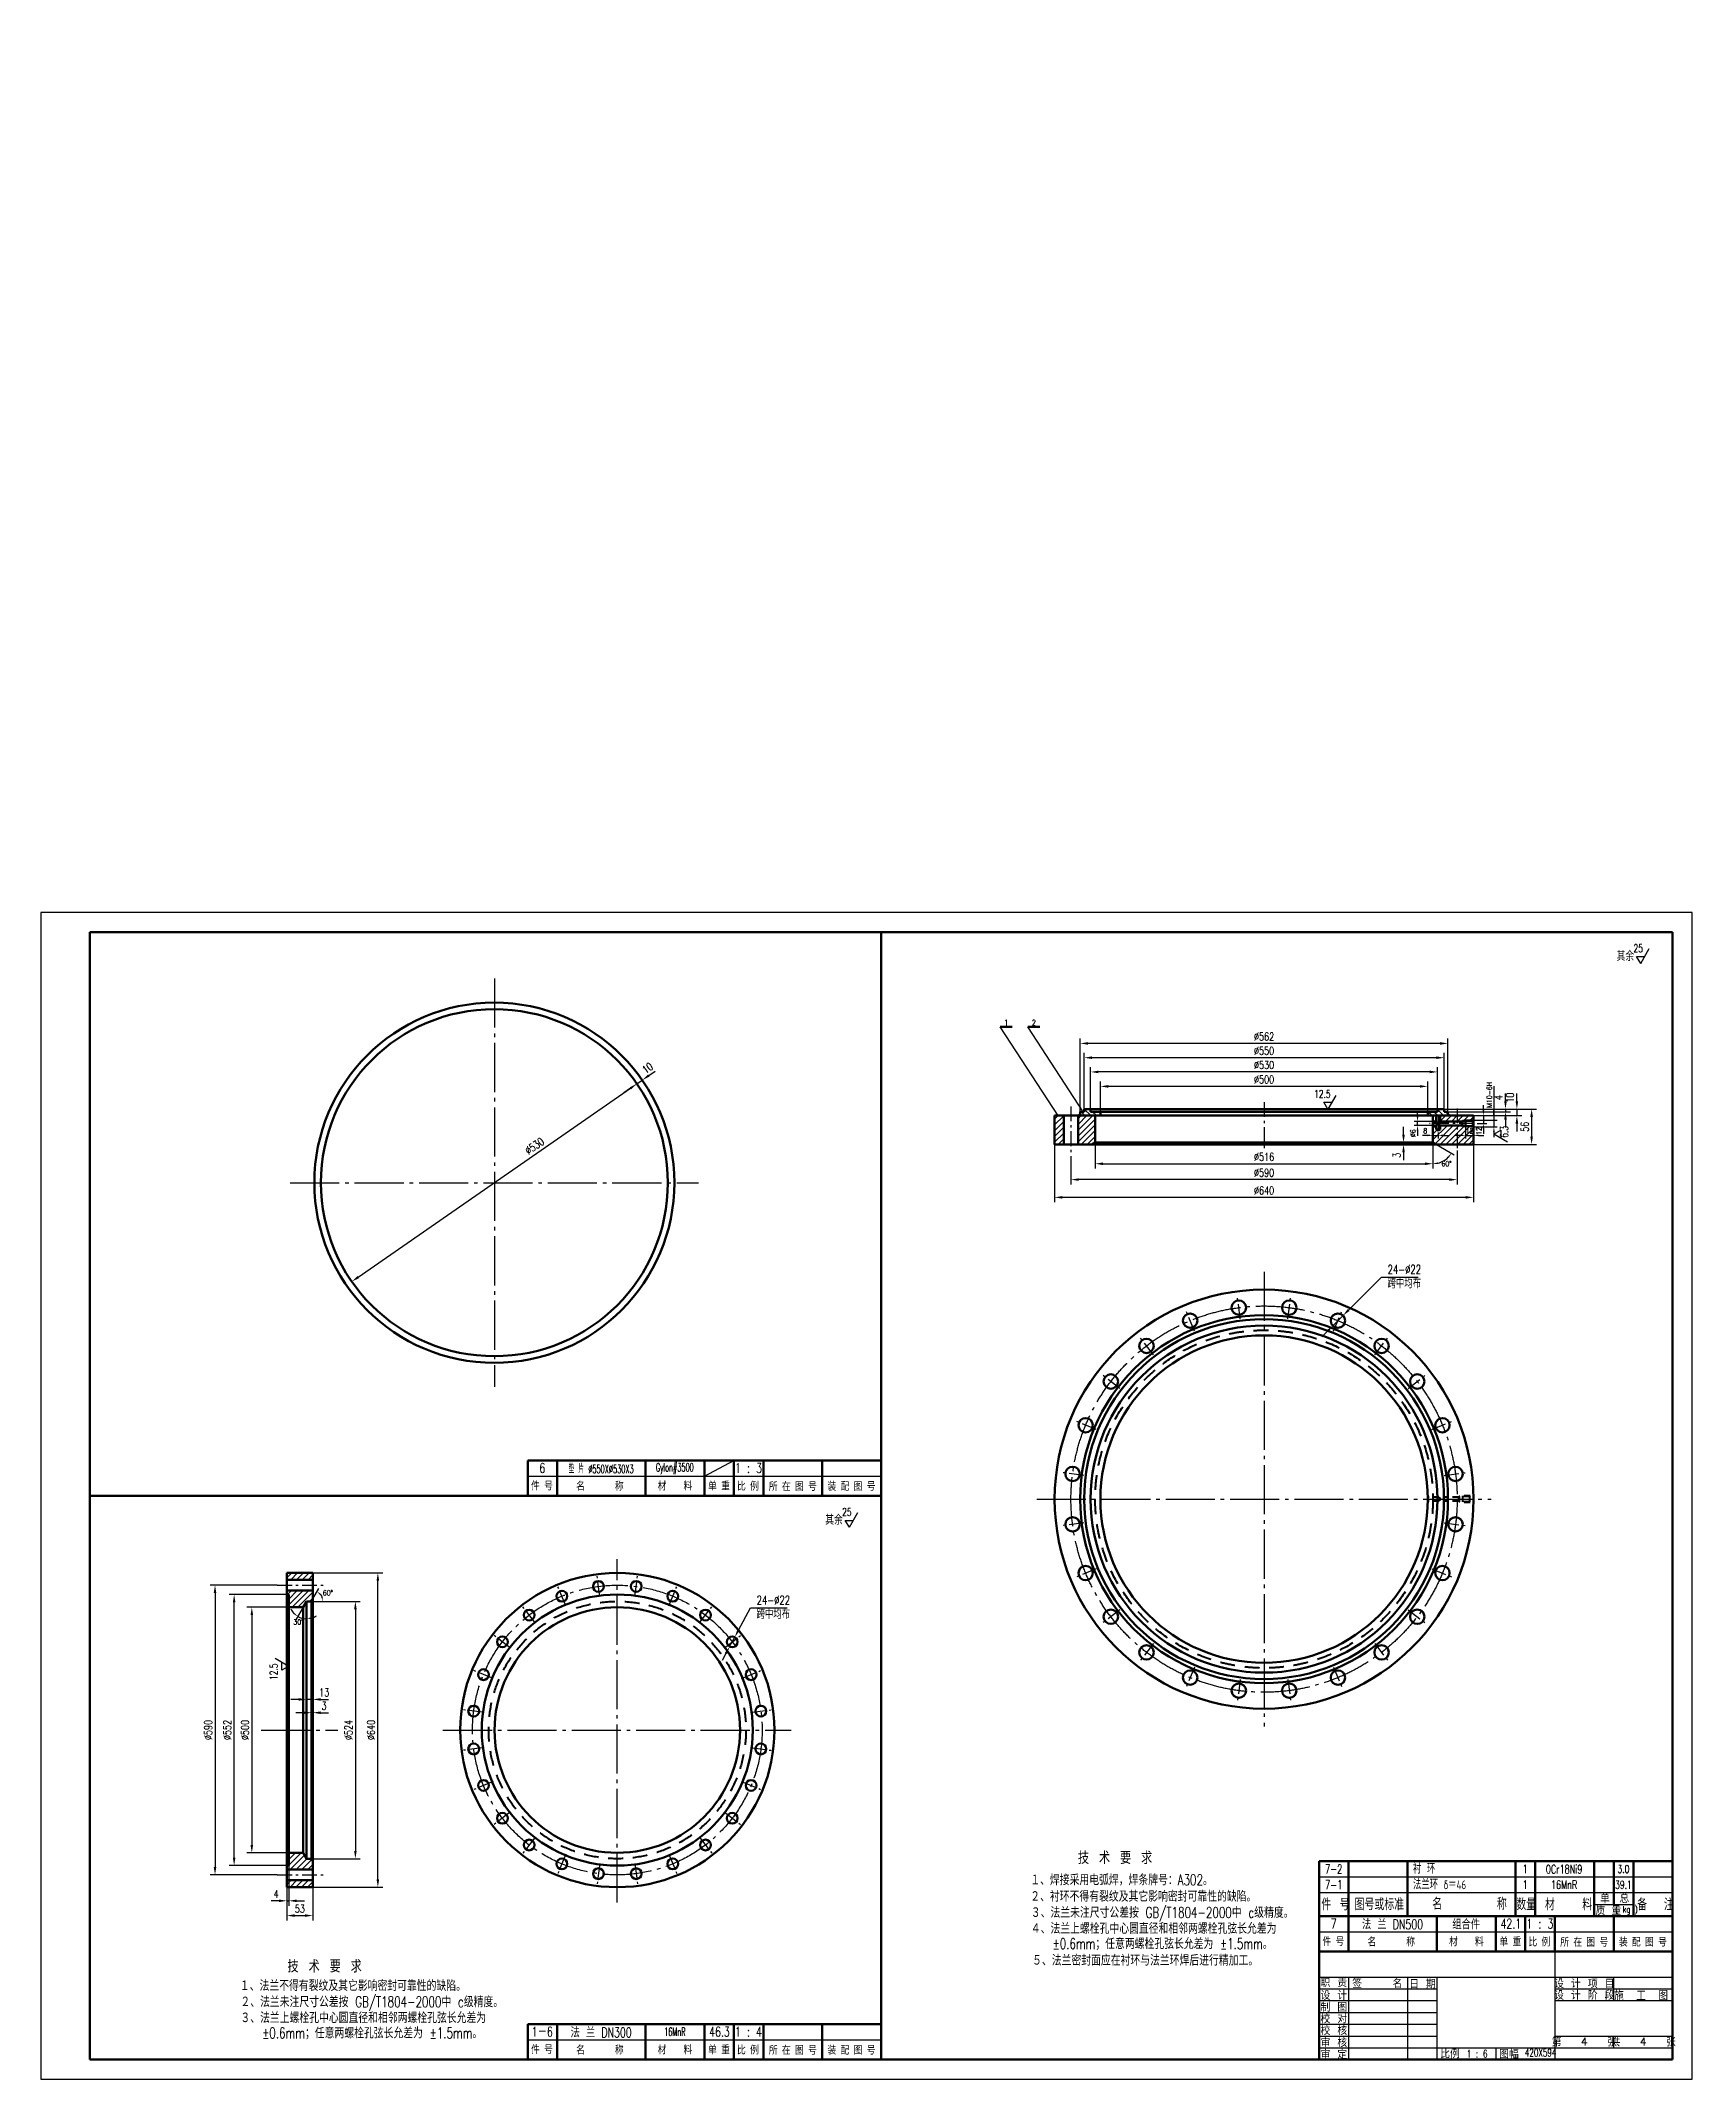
# Model space of a CAD drawing. Extents: x 0 to 25472, y -20 to 7186.
# Drawn here: x 15984 to 21030, y -8 to 6218 of the extents above; entities that cross this region are included whole.
import ezdxf
from ezdxf.enums import TextEntityAlignment as Align

# ---------------------------------------------------------------- set-up
doc = ezdxf.new("R2010")
doc.units = 0
doc.header["$LTSCALE"] = 60
doc.header["$MEASUREMENT"] = 0
doc.header["$PDMODE"] = 1
for name, pattern in [('XX-L', [1.25, 0.75, -0.5]), ('XX-S', [0.5, 0.3, -0.2]), ('ZXX-L', [3.28, 2.5, -0.3, 0.18, -0.3]), ('ZXX-S', [1.27, 0.75, -0.2, 0.12, -0.2])]:
    doc.linetypes.add(name, pattern=pattern)
doc.layers.get('Defpoints').update_dxf_attribs({"linetype": 'CONTINUOUS'})
for name, color, linetype, lineweight in [('A 粗实线', 1, 'CONTINUOUS', 60), ('B 细实线', 7, 'CONTINUOUS', 30), ('C 文 字', 2, 'CONTINUOUS', 30), ('D 短中心线', 3, 'ZXX-S', 30), ('E 长中心线', 3, 'ZXX-L', 30), ('F 短虚线', 6, 'XX-S', 40), ('G 长虚线', 6, 'XX-L', 40)]:
    doc.layers.add(name, color=color, linetype=linetype, lineweight=lineweight)
doc.styles.add('HZTXT', font='TXT.SHX', dxfattribs={"width": 0.75, "bigfont": 'HZTXT'})
doc.styles.add('ROMANC', font='romanc', dxfattribs={"width": 0.7, "height": 6})
doc.styles.add('标题中文', font='SimSun.ttf', dxfattribs={"width": 0.7})
doc.dimstyles.new('通用标注4.0', dxfattribs={"dimtxt": 4, "dimasz": 4, "dimexe": 2.5, "dimexo": 0, "dimgap": 1.5, "dimtad": 1, "dimdec": 0, "dimzin": 0, "dimdsep": 46, "dimtxsty": 'HZTXT', "dimcen": 0, "dimadec": 0, "dimazin": 0, "dimtfac": 0.375, "dimtdec": 0, "dimtmove": 2, "dimatfit": 3, "dimfxl": 0, "dimtzin": 0, "dimarcsym": 0})
pattern_1 = [(45, (-4059.864, 271.717), (-8.838835, 8.838835), [])]
pattern_2 = [(135, (-4059.864, 271.717), (-8.838835, -8.838835), [])]

msp = doc.modelspace()

# ---------------------------------------------------------------- texts
at = {"layer": 'C 文 字', "style": 'HZTXT', "width": 0.7}
for s, height, p in [('其余', 28.38, (20798.8, 3422.1)), ('跨中均布', 27, (20099.1, 2421.9)), ('24-%%c22', 27, (20099.1, 2465.7)), ('其余', 28.38, (18380.8, 1700.1)), ('24-%%c22', 27, (18171.2, 1455.5)), ('跨中均布', 27, (18171.2, 1411.7)), ('衬 环', 27, (20176.7, 634.1)), ('法兰环 δ＝46', 27, (20176.7, 586.1))]:
    msp.add_text(s, height=height, dxfattribs=at).set_placement(p, align=Align.MIDDLE_LEFT)
for s, p in [('25', (20879.3, 3427.4)), ('12.5', (19924.9, 2982.4)), ('25', (18461.3, 1705.4))]:
    msp.add_text(s, height=24, dxfattribs=at).set_placement(p, align=Align.BOTTOM_RIGHT)
at = {"layer": 'C 文 字'}
for s, height, style, width, p in [('1', 16.9, 'ROMANC', 0.8, (18934.3, 3219.6)), ('2', 16.9, 'ROMANC', 0.8, (19018.4, 3219.6)), ('6', 30, 'HZTXT', 0.7, (17516.2, 1859.2)), ('垫 片 %%c550X%%c530X3', 25.2, 'HZTXT', 0.5, (17696.1, 1859.2)), ('Gylon#3500', 25.2, 'HZTXT', 0.5, (17921.3, 1859.2)), ('1 : 3', 30, 'HZTXT', 0.7, (18146.4, 1859.2)), ('7-2', 27, 'HZTXT', 0.7, (19934.2, 634.3)), ('1', 25.8, 'HZTXT', 0.7, (20519.3, 634.3)), ('0Cr18Ni9', 25.8, 'HZTXT', 0.7, (20638.4, 634.3)), ('3.0', 24.3, 'HZTXT', 0.7, (20819.7, 634.2)), ('7-1', 27, 'HZTXT', 0.7, (19934.2, 586.3)), ('1', 25.8, 'HZTXT', 0.7, (20519.3, 586.3)), ('16MnR', 25.8, 'HZTXT', 0.7, (20638.4, 586.3)), ('39.1', 24.3, 'HZTXT', 0.7, (20819.7, 586.2)), ('7', 30, 'HZTXT', 0.7, (19934.2, 467.2)), ('法 兰 DN500', 30, 'HZTXT', 0.7, (20114.1, 467.2)), ('组合件', 30, 'HZTXT', 0.7, (20339.3, 467.2)), ('42.1', 30, 'HZTXT', 0.7, (20475.6, 467.2)), ('1 : 3', 30, 'HZTXT', 0.7, (20564.4, 467.2)), ('施  工  图', 27, 'HZTXT', 0.8, (20873.5, 249.1)), ('1－6', 30, 'HZTXT', 0.7, (17516.2, 137.2)), ('法 兰 DN300', 30, 'HZTXT', 0.7, (17696.1, 137.2)), ('16MnR', 25.2, 'HZTXT', 0.5, (17921.3, 137.2)), ('46.3', 30, 'HZTXT', 0.7, (18057.6, 137.2)), ('1 : 4', 30, 'HZTXT', 0.7, (18146.4, 137.2)), ('1 : 6', 22.95, 'HZTXT', 0.7, (20372.5, 70.1))]:
    msp.add_text(s, height=height, dxfattribs=dict(at, style=style, width=width)).set_placement(p, align=Align.MIDDLE)
at = {"layer": 'C 文 字', "style": 'HZTXT', "width": 0.7}
msp.add_text('6.3', height=24, rotation=90, dxfattribs=at).set_placement((20443.2, 2867.9), align=Align.TOP_LEFT)
at = {"layer": 'C 文 字', "style": '标题中文', "oblique": 0.5, "width": 0.8}
for s, p in [('件 号', (17515.3, 1793.6)), ('装 配 图 号', (18460.9, 1792)), ('件 号', (19933.3, 401.6)), ('装 配 图 号', (20878.9, 400)), ('件 号', (17515.3, 71.6)), ('装 配 图 号', (18460.9, 70))]:
    msp.add_text(s, height=24, rotation=0.09587, dxfattribs=at).set_placement(p, align=Align.CENTER)
for s, p in [('名       称', (17619.6, 1792.3)), ('材    料', (17868.6, 1793)), ('单 重', (18022.7, 1793)), ('比 例', (18111.2, 1792.3)), ('所 在 图 号', (18208.4, 1791.6)), ('名       称', (20037.6, 400.3)), ('材    料', (20286.6, 401)), ('单 重', (20440.7, 401)), ('比 例', (20529.2, 400.3)), ('所 在 图 号', (20626.4, 399.6)), ('名       称', (17619.6, 70.3)), ('材    料', (17868.6, 71)), ('单 重', (18022.7, 71)), ('比 例', (18111.2, 70.3)), ('所 在 图 号', (18208.4, 69.6))]:
    msp.add_text(s, height=24, rotation=0.09587, dxfattribs=at).set_placement(p)
at = {"layer": 'C 文 字', "style": 'HZTXT', "width": 0.7}
msp.add_text('12.5', height=24, rotation=90, dxfattribs=at).set_placement((16714.7, 1261.9), align=Align.BOTTOM_RIGHT)
at = {"layer": 'C 文 字', "style": 'HZTXT'}
for s, height, width, p in [('２、衬环不得有裂纹及其它影响密封可靠性的缺陷。', 33, 0.7, (19007.3, 534.3)), ('１、焊接采用电弧焊，焊条牌号：A302。', 33, 0.7, (19007.3, 584.7)), ('３、法兰未注尺寸公差按 GB/T1804-2000中 c级精度。', 33, 0.7, (19008.9, 485)), ('件 号', 36, 0.8, (19896.6, 508.2)), ('图号或标准', 36, 0.8, (19998.3, 508.5)), ('名      称', 36, 0.8, (20235.4, 509.9)), ('数量', 36, 0.8, (20492.5, 508.4)), ('材   料', 36, 0.8, (20580, 507.8)), ('质 量', 27, 0.8, (20734.6, 493.8)), ('单', 27, 0.8, (20748.9, 529.6)), ('( kg )', 18.93, 0.8, (20795, 501.9)), ('总', 27, 0.8, (20808.1, 530.4)), ('备  注', 36, 0.8, (20861.7, 508.1)), ('４、法兰上螺栓孔中心圆直径和相邻两螺栓孔弦长允差为 ', 33, 0.7, (19008.9, 436.2)), ('５、法兰密封面应在衬环与法兰环焊后进行精加工。 ', 33, 0.7, (19012.9, 339)), ('   %%p0.6mm；任意两螺栓孔弦长允差为 %%p1.5mm。', 33, 0.7, (19008.4, 389.7)), ('１、法兰不得有裂纹及其它影响密封可靠性的缺陷。', 33, 0.7, (16592.3, 261.6)), ('２、法兰未注尺寸公差按 GB/T1804-2000中 c级精度。', 33, 0.7, (16593.9, 212.2)), ('３、法兰上螺栓孔中心圆直径和相邻两螺栓孔弦长允差为 ', 33, 0.7, (16593.9, 163.5)), ('   %%p0.6mm；任意两螺栓孔弦长允差为 %%p1.5mm。', 33, 0.7, (16593.4, 116.9)), ('420X594', 22.95, 0.7, (20518.4, 62))]:
    msp.add_text(s, height=height, dxfattribs=dict(at, width=width)).set_placement(p)
msp.add_text('职 责', height=24, dxfattribs=at).set_placement((19934.8, 285.8), align=Align.MIDDLE_CENTER)
for s, p in [('设 计', (19934.8, 249.8)), ('签    名', (20067.5, 286.5)), ('日 期', (20205.6, 284.6)), ('设 计 项 目', (20700.1, 285.7)), ('设 计 阶 段', (20700.1, 250.3)), ('校 对', (19934.8, 178.5)), ('制 图', (19934.8, 213.8)), ('校 核', (19934.8, 142.5)), ('审 核', (19934.8, 105.8)), ('审 定', (19934.8, 69.8)), ('比例', (20289.9, 71.4)), ('图幅', (20469.9, 70.8)), ('第      张', (20700.1, 107.5)), ('4', (20700.1, 106.9)), ('共      张', (20880.1, 107.5)), ('4', (20880.1, 106.9))]:
    msp.add_text(s, height=24, dxfattribs=at).set_placement(p, align=Align.MIDDLE)
at = {"layer": 'C 文 字', "attachment_point": 5, "style": 'HZTXT'}
for s, insert, char_height, rotation in [('10', (17837.7, 3080.7), 24, 34.74019), ('60°', (16861.2, 1477.5), 16, 0.23444)]:
    msp.add_mtext(s, dxfattribs=dict(at, insert=insert, char_height=char_height, rotation=rotation))
at = {"layer": 'C 文 字', "insert": (20279.2, 2788.5), "char_height": 16, "attachment_point": 5, "style": 'HZTXT'}
msp.add_mtext('60°', dxfattribs=at)
at = {"layer": 'F 短虚线', "style": 'HZTXT', "width": 0.9}
for p in [(19152.8, 649.4), (16737.8, 318.1)]:
    msp.add_text('技 术 要 求', height=37.8, dxfattribs=at).set_placement(p)

# ---------------------------------------------------------------- blocks, each defined once
blk = doc.blocks.new('*D181')
at = {"layer": 'C 文 字', "color": 0, "lineweight": -2}
for p, q in [((19159.6, 2947.3), (19159.6, 3170.9)), ((20259.6, 3155.9), (19183.6, 3155.9)), ((20283.6, 2947.3), (20283.6, 3170.9))]:
    blk.add_line(p, q, dxfattribs=at)
at = {"layer": 'C 文 字', "color": 0}
for points in [[(19183.6, 3159.9), (19183.6, 3151.9), (19159.6, 3155.9)], [(20259.6, 3159.9), (20259.6, 3151.9), (20283.6, 3155.9)]]:
    blk.add_solid(points, dxfattribs=at)
at = {"layer": 'Defpoints', "color": 0}
for p in [(19159.6, 3155.9), (19159.6, 2947.3), (20283.6, 2947.3)]:
    blk.add_point(p, dxfattribs=at)
at = {"layer": 'C 文 字', "color": 0, "insert": (19721.6, 3176.9), "char_height": 24, "attachment_point": 5, "style": 'HZTXT'}
blk.add_mtext('%%c562', dxfattribs=at)
blk = doc.blocks.new('*D187')
at = {"layer": 'C 文 字', "color": 0, "lineweight": -2}
for p, q in [((20494.1, 2979.3), (20494.1, 3003.3)), ((20271.6, 2955.3), (20509.1, 2955.3)), ((20361.6, 2935.3), (20509.1, 2935.3)), ((20494.1, 2955.3), (20494.1, 2935.3)), ((20494.1, 2911.3), (20494.1, 2887.3))]:
    blk.add_line(p, q, dxfattribs=at)
at = {"layer": 'C 文 字', "color": 0}
for points in [[(20490.1, 2979.3), (20498.1, 2979.3), (20494.1, 2955.3)], [(20490.1, 2911.3), (20498.1, 2911.3), (20494.1, 2935.3)]]:
    blk.add_solid(points, dxfattribs=at)
at = {"layer": 'Defpoints', "color": 0}
for p in [(20271.6, 2955.3), (20361.6, 2935.3), (20494.1, 2935.3)]:
    blk.add_point(p, dxfattribs=at)
at = {"layer": 'C 文 字', "color": 0, "insert": (20473.1, 2990.1), "char_height": 24, "attachment_point": 5, "rotation": 90, "style": 'HZTXT'}
blk.add_mtext('10', dxfattribs=at)
blk = doc.blocks.new('*D186')
at = {"layer": 'C 文 字', "color": 0, "lineweight": -2}
for p, q in [((20459.3, 2979.3), (20459.3, 3003.3)), ((20271.6, 2955.3), (20474.3, 2955.3)), ((20283.6, 2947.3), (20474.3, 2947.3)), ((20459.3, 2955.3), (20459.3, 2947.3)), ((20459.3, 2923.3), (20459.3, 2899.3))]:
    blk.add_line(p, q, dxfattribs=at)
at = {"layer": 'C 文 字', "color": 0}
for points in [[(20455.3, 2979.3), (20463.3, 2979.3), (20459.3, 2955.3)], [(20455.3, 2923.3), (20463.3, 2923.3), (20459.3, 2947.3)]]:
    blk.add_solid(points, dxfattribs=at)
at = {"layer": 'Defpoints', "color": 0}
for p in [(20271.6, 2955.3), (20283.6, 2947.3), (20459.3, 2947.3)]:
    blk.add_point(p, dxfattribs=at)
at = {"layer": 'C 文 字', "color": 0, "insert": (20438.3, 2990.4), "char_height": 24, "attachment_point": 5, "rotation": 90, "style": 'HZTXT'}
blk.add_mtext('4', dxfattribs=at)
blk = doc.blocks.new('*D188')
at = {"layer": 'C 文 字', "color": 0, "lineweight": -2}
for p, q in [((20391.8, 2955.3), (20554.1, 2955.3)), ((20539.1, 2931.3), (20539.1, 2871.3)), ((20361.6, 2847.3), (20554.1, 2847.3))]:
    blk.add_line(p, q, dxfattribs=at)
at = {"layer": 'C 文 字', "color": 0}
for points in [[(20535.1, 2931.3), (20543.1, 2931.3), (20539.1, 2955.3)], [(20535.1, 2871.3), (20543.1, 2871.3), (20539.1, 2847.3)]]:
    blk.add_solid(points, dxfattribs=at)
at = {"layer": 'Defpoints', "color": 0}
for p in [(20391.8, 2955.3), (20361.6, 2847.3), (20539.1, 2847.3)]:
    blk.add_point(p, dxfattribs=at)
at = {"layer": 'C 文 字', "color": 0, "insert": (20518.1, 2901.3), "char_height": 24, "attachment_point": 5, "rotation": 90, "style": 'HZTXT'}
blk.add_mtext('56', dxfattribs=at)
blk = doc.blocks.new('*D193')
at = {"layer": 'C 文 字', "color": 0, "lineweight": -2}
for p, q in [((19081.6, 2847.3), (19081.6, 2670.7)), ((20361.6, 2847.3), (20361.6, 2670.7)), ((20337.6, 2685.7), (19105.6, 2685.7))]:
    blk.add_line(p, q, dxfattribs=at)
at = {"layer": 'C 文 字', "color": 0}
for points in [[(19105.6, 2689.7), (19105.6, 2681.7), (19081.6, 2685.7)], [(20337.6, 2689.7), (20337.6, 2681.7), (20361.6, 2685.7)]]:
    blk.add_solid(points, dxfattribs=at)
at = {"layer": 'Defpoints', "color": 0}
for p in [(19081.6, 2847.3), (20361.6, 2847.3), (19081.6, 2685.7)]:
    blk.add_point(p, dxfattribs=at)
at = {"layer": 'C 文 字', "color": 0, "insert": (19721.6, 2706.7), "char_height": 24, "attachment_point": 5, "style": 'HZTXT'}
blk.add_mtext('%%c640', dxfattribs=at)
blk = doc.blocks.new('*D180')
at = {"layer": 'C 文 字', "color": 0, "lineweight": -2}
for p, q in [((19171.6, 2955.3), (19171.6, 3127.3)), ((20271.6, 2955.3), (20271.6, 3127.3)), ((20247.6, 3112.3), (19195.6, 3112.3))]:
    blk.add_line(p, q, dxfattribs=at)
at = {"layer": 'C 文 字', "color": 0}
for points in [[(19195.6, 3116.3), (19195.6, 3108.3), (19171.6, 3112.3)], [(20247.6, 3116.3), (20247.6, 3108.3), (20271.6, 3112.3)]]:
    blk.add_solid(points, dxfattribs=at)
at = {"layer": 'Defpoints', "color": 0}
for p in [(19171.6, 3112.3), (19171.6, 2955.3), (20271.6, 2955.3)]:
    blk.add_point(p, dxfattribs=at)
at = {"layer": 'C 文 字', "color": 0, "insert": (19721.6, 3133.3), "char_height": 24, "attachment_point": 5, "style": 'HZTXT'}
blk.add_mtext('%%c550', dxfattribs=at)
blk = doc.blocks.new('*D179')
at = {"layer": 'C 文 字', "color": 0, "lineweight": -2}
for p, q in [((19191.6, 2955.3), (19191.6, 3083.8)), ((20227.6, 3068.8), (19215.6, 3068.8)), ((20251.6, 2955.3), (20251.6, 3083.8))]:
    blk.add_line(p, q, dxfattribs=at)
at = {"layer": 'C 文 字', "color": 0}
for points in [[(19215.6, 3072.8), (19215.6, 3064.8), (19191.6, 3068.8)], [(20227.6, 3072.8), (20227.6, 3064.8), (20251.6, 3068.8)]]:
    blk.add_solid(points, dxfattribs=at)
at = {"layer": 'Defpoints', "color": 0}
for p in [(19191.6, 3068.8), (19191.6, 2955.3), (20251.6, 2955.3)]:
    blk.add_point(p, dxfattribs=at)
at = {"layer": 'C 文 字', "color": 0, "insert": (19721.6, 3089.8), "char_height": 24, "attachment_point": 5, "style": 'HZTXT'}
blk.add_mtext('%%c530', dxfattribs=at)
blk = doc.blocks.new('*D192')
at = {"layer": 'C 文 字', "color": 0, "lineweight": -2}
for p, q in [((19131.6, 2811.8), (19131.6, 2724.9)), ((20311.6, 2829.3), (20311.6, 2724.9)), ((20287.6, 2739.9), (19155.6, 2739.9))]:
    blk.add_line(p, q, dxfattribs=at)
at = {"layer": 'C 文 字', "color": 0}
for points in [[(19155.6, 2743.9), (19155.6, 2735.9), (19131.6, 2739.9)], [(20287.6, 2743.9), (20287.6, 2735.9), (20311.6, 2739.9)]]:
    blk.add_solid(points, dxfattribs=at)
at = {"layer": 'Defpoints', "color": 0}
for p in [(19131.6, 2811.8), (20311.6, 2829.3), (19131.6, 2739.9)]:
    blk.add_point(p, dxfattribs=at)
at = {"layer": 'C 文 字', "color": 0, "insert": (19721.6, 2760.9), "char_height": 24, "attachment_point": 5, "style": 'HZTXT'}
blk.add_mtext('%%c590', dxfattribs=at)
blk = doc.blocks.new('*D191')
at = {"layer": 'C 文 字', "color": 0, "lineweight": -2}
for p, q in [((19205.6, 2853.3), (19205.6, 2773.4)), ((20237.6, 2853.3), (20237.6, 2773.4)), ((19229.6, 2788.4), (20213.6, 2788.4))]:
    blk.add_line(p, q, dxfattribs=at)
at = {"layer": 'C 文 字', "color": 0}
for points in [[(19229.6, 2792.4), (19229.6, 2784.4), (19205.6, 2788.4)], [(20213.6, 2792.4), (20213.6, 2784.4), (20237.6, 2788.4)]]:
    blk.add_solid(points, dxfattribs=at)
at = {"layer": 'Defpoints', "color": 0}
for p in [(19205.6, 2853.3), (20237.6, 2853.3), (20237.6, 2788.4)]:
    blk.add_point(p, dxfattribs=at)
at = {"layer": 'C 文 字', "color": 0, "insert": (19721.6, 2809.4), "char_height": 24, "attachment_point": 5, "style": 'HZTXT'}
blk.add_mtext('%%c516', dxfattribs=at)
blk = doc.blocks.new('*D190')
at = {"layer": 'C 文 字', "color": 0, "lineweight": -2}
for p, q in [((19221.6, 2947.3), (19221.6, 3039.7)), ((20197.6, 3024.7), (19245.6, 3024.7)), ((20221.6, 2947.3), (20221.6, 3039.7))]:
    blk.add_line(p, q, dxfattribs=at)
at = {"layer": 'C 文 字', "color": 0}
for points in [[(19245.6, 3028.7), (19245.6, 3020.7), (19221.6, 3024.7)], [(20197.6, 3028.7), (20197.6, 3020.7), (20221.6, 3024.7)]]:
    blk.add_solid(points, dxfattribs=at)
at = {"layer": 'Defpoints', "color": 0}
for p in [(19221.6, 3024.7), (19221.6, 2947.3), (20221.6, 2947.3)]:
    blk.add_point(p, dxfattribs=at)
at = {"layer": 'C 文 字', "color": 0, "insert": (19721.6, 3045.7), "char_height": 24, "attachment_point": 5, "style": 'HZTXT'}
blk.add_mtext('%%c500', dxfattribs=at)
blk = doc.blocks.new('*D185')
at = {"layer": 'C 文 字', "color": 0, "lineweight": -2}
for p, q in [((20423.9, 3025.3), (20423.9, 2921.3)), ((20423.9, 2937.3), (20423.9, 2953.3)), ((20361.6, 2921.3), (20433.9, 2921.3)), ((20361.6, 2901.3), (20433.9, 2901.3)), ((20423.9, 2921.3), (20423.9, 2901.3)), ((20423.9, 2921.3), (20423.9, 2901.3)), ((20423.9, 2885.3), (20423.9, 2869.3))]:
    blk.add_line(p, q, dxfattribs=at)
at = {"layer": 'C 文 字', "color": 0}
for points in [[(20421.2, 2937.3), (20426.6, 2937.3), (20423.9, 2921.3)], [(20421.2, 2885.3), (20426.6, 2885.3), (20423.9, 2901.3)]]:
    blk.add_solid(points, dxfattribs=at)
at = {"layer": 'Defpoints', "color": 0}
for p in [(20361.6, 2921.3), (20361.6, 2901.3), (20423.9, 2901.3)]:
    blk.add_point(p, dxfattribs=at)
at = {"layer": 'C 文 字', "color": 0, "insert": (20409.9, 2998.6), "char_height": 16, "attachment_point": 5, "rotation": 90, "style": 'HZTXT'}
blk.add_mtext('M10-6H', dxfattribs=at)
blk = doc.blocks.new('*D184')
at = {"layer": 'C 文 字', "color": 0, "lineweight": -2}
for p, q in [((20361.6, 2935.3), (20401.8, 2935.3)), ((20391.8, 2951.3), (20391.8, 2967.3)), ((20391.8, 2935.3), (20391.8, 2911.3)), ((20372.7, 2911.3), (20401.8, 2911.3)), ((20391.8, 2895.3), (20391.8, 2879.3))]:
    blk.add_line(p, q, dxfattribs=at)
at = {"layer": 'C 文 字', "color": 0}
for points in [[(20389.2, 2951.3), (20394.5, 2951.3), (20391.8, 2935.3)], [(20389.2, 2895.3), (20394.5, 2895.3), (20391.8, 2911.3)]]:
    blk.add_solid(points, dxfattribs=at)
at = {"layer": 'Defpoints', "color": 0}
for p in [(20361.6, 2935.3), (20372.7, 2911.3), (20391.8, 2911.3)]:
    blk.add_point(p, dxfattribs=at)
at = {"layer": 'C 文 字', "color": 0, "insert": (20377.8, 2888.5), "char_height": 16, "attachment_point": 5, "rotation": 90, "style": 'HZTXT'}
blk.add_mtext('12', dxfattribs=at)
blk = doc.blocks.new('*D183')
at = {"layer": 'C 文 字', "color": 0, "lineweight": -2}
for p, q in [((20190.5, 2933.3), (20190.5, 2949.3)), ((20237.6, 2917.3), (20180.5, 2917.3)), ((20237.6, 2905.3), (20180.5, 2905.3)), ((20190.5, 2905.3), (20190.5, 2917.3)), ((20190.5, 2889.3), (20190.5, 2873.3))]:
    blk.add_line(p, q, dxfattribs=at)
at = {"layer": 'C 文 字', "color": 0}
for points in [[(20187.9, 2933.3), (20193.2, 2933.3), (20190.5, 2917.3)], [(20187.9, 2889.3), (20193.2, 2889.3), (20190.5, 2905.3)]]:
    blk.add_solid(points, dxfattribs=at)
at = {"layer": 'Defpoints', "color": 0}
for p in [(20190.5, 2917.3), (20237.6, 2917.3), (20237.6, 2905.3)]:
    blk.add_point(p, dxfattribs=at)
at = {"layer": 'C 文 字', "color": 0, "insert": (20176.5, 2881.6), "char_height": 16, "attachment_point": 5, "rotation": 90, "style": 'HZTXT'}
blk.add_mtext('%%c6', dxfattribs=at)
blk = doc.blocks.new('*D194')
at = {"layer": 'C 文 字', "color": 0, "lineweight": -2}
for p, q in [((20147.8, 2877.3), (20147.8, 2901.3)), ((20237.6, 2853.3), (20132.8, 2853.3)), ((20237.6, 2847.3), (20132.8, 2847.3)), ((20147.8, 2853.3), (20147.8, 2847.3)), ((20147.8, 2823.3), (20147.8, 2799.3))]:
    blk.add_line(p, q, dxfattribs=at)
at = {"layer": 'C 文 字', "color": 0}
for points in [[(20143.8, 2877.3), (20151.8, 2877.3), (20147.8, 2853.3)], [(20143.8, 2823.3), (20151.8, 2823.3), (20147.8, 2847.3)]]:
    blk.add_solid(points, dxfattribs=at)
at = {"layer": 'Defpoints', "color": 0}
for p in [(20147.8, 2847.3), (20237.6, 2853.3), (20237.6, 2847.3)]:
    blk.add_point(p, dxfattribs=at)
at = {"layer": 'C 文 字', "color": 0, "insert": (20126.7, 2814.3), "char_height": 24, "attachment_point": 5, "rotation": 90, "style": 'HZTXT'}
blk.add_mtext('3', dxfattribs=at)
blk = doc.blocks.new('*D182')
at = {"layer": 'C 文 字', "color": 0, "lineweight": -2}
for p, q in [((20221.6, 2875.1), (20205.6, 2875.1)), ((20237.6, 2905.3), (20237.6, 2865.1)), ((20237.6, 2875.1), (20253.6, 2875.1)), ((20253.6, 2884.3), (20253.6, 2865.1)), ((20269.6, 2875.1), (20285.6, 2875.1))]:
    blk.add_line(p, q, dxfattribs=at)
at = {"layer": 'C 文 字', "color": 0}
for points in [[(20221.6, 2877.8), (20221.6, 2872.4), (20237.6, 2875.1)], [(20269.6, 2877.8), (20269.6, 2872.4), (20253.6, 2875.1)]]:
    blk.add_solid(points, dxfattribs=at)
at = {"layer": 'Defpoints', "color": 0}
for p in [(20237.6, 2905.3), (20253.6, 2884.3), (20253.6, 2875.1)]:
    blk.add_point(p, dxfattribs=at)
at = {"layer": 'C 文 字', "color": 0, "insert": (20214.1, 2889.1), "char_height": 16, "attachment_point": 5, "style": 'HZTXT'}
blk.add_mtext('8', dxfattribs=at)
blk = doc.blocks.new('*D189')
at = {"layer": 'C 文 字', "color": 0, "lineweight": -2}
for p, q in [((20321.6, 2875.1), (20305.6, 2875.1)), ((20337.6, 2901.3), (20337.6, 2865.1)), ((20337.6, 2875.1), (20361.6, 2875.1)), ((20361.6, 2901.3), (20361.6, 2865.1)), ((20377.6, 2875.1), (20393.6, 2875.1))]:
    blk.add_line(p, q, dxfattribs=at)
at = {"layer": 'C 文 字', "color": 0}
for points in [[(20321.6, 2877.8), (20321.6, 2872.4), (20337.6, 2875.1)], [(20377.6, 2877.8), (20377.6, 2872.4), (20361.6, 2875.1)]]:
    blk.add_solid(points, dxfattribs=at)
at = {"layer": 'Defpoints', "color": 0}
for p in [(20337.6, 2901.3), (20361.6, 2901.3), (20361.6, 2875.1)]:
    blk.add_point(p, dxfattribs=at)
at = {"layer": 'C 文 字', "color": 0, "insert": (20349.6, 2889.1), "char_height": 16, "attachment_point": 5, "style": 'HZTXT'}
blk.add_mtext('12', dxfattribs=at)
blk = doc.blocks.new('*D196')
at = {"layer": 'C 文 字', "color": 0, "lineweight": -2}
for p, q in [((16741.8, 1433.7), (16613.8, 1433.7)), ((16628.8, 1409.7), (16628.8, 707.7)), ((16741.8, 683.7), (16613.8, 683.7))]:
    blk.add_line(p, q, dxfattribs=at)
at = {"layer": 'C 文 字', "color": 0}
for points in [[(16624.8, 1409.7), (16632.8, 1409.7), (16628.8, 1433.7)], [(16624.8, 707.7), (16632.8, 707.7), (16628.8, 683.7)]]:
    blk.add_solid(points, dxfattribs=at)
at = {"layer": 'Defpoints', "color": 0}
for p in [(16741.8, 1433.7), (16628.8, 683.7), (16741.8, 683.7)]:
    blk.add_point(p, dxfattribs=at)
at = {"layer": 'C 文 字', "color": 0, "insert": (16607.8, 1058.7), "char_height": 24, "attachment_point": 5, "rotation": 90, "style": 'HZTXT'}
blk.add_mtext('%%c500', dxfattribs=at)
blk = doc.blocks.new('*D197')
at = {"layer": 'C 文 字', "color": 0, "lineweight": -2}
for p, q in [((16735.8, 1472.7), (16559.8, 1472.7)), ((16574.8, 668.7), (16574.8, 1448.7)), ((16735.8, 644.7), (16559.8, 644.7))]:
    blk.add_line(p, q, dxfattribs=at)
at = {"layer": 'C 文 字', "color": 0}
for points in [[(16570.8, 1448.7), (16578.8, 1448.7), (16574.8, 1472.7)], [(16570.8, 668.7), (16578.8, 668.7), (16574.8, 644.7)]]:
    blk.add_solid(points, dxfattribs=at)
at = {"layer": 'Defpoints', "color": 0}
for p in [(16574.8, 1472.7), (16735.8, 1472.7), (16735.8, 644.7)]:
    blk.add_point(p, dxfattribs=at)
at = {"layer": 'C 文 字', "color": 0, "insert": (16553.8, 1058.7), "char_height": 24, "attachment_point": 5, "rotation": 90, "style": 'HZTXT'}
blk.add_mtext('%%c552', dxfattribs=at)
blk = doc.blocks.new('*D198')
at = {"layer": 'C 文 字', "color": 0, "lineweight": -2}
for p, q in [((16706.7, 1501.2), (16501.4, 1501.2)), ((16516.4, 1477.2), (16516.4, 640.2)), ((16706.7, 616.2), (16501.4, 616.2))]:
    blk.add_line(p, q, dxfattribs=at)
at = {"layer": 'C 文 字', "color": 0}
for points in [[(16512.4, 1477.2), (16520.4, 1477.2), (16516.4, 1501.2)], [(16512.4, 640.2), (16520.4, 640.2), (16516.4, 616.2)]]:
    blk.add_solid(points, dxfattribs=at)
at = {"layer": 'Defpoints', "color": 0}
for p in [(16706.7, 1501.2), (16516.4, 616.2), (16706.7, 616.2)]:
    blk.add_point(p, dxfattribs=at)
at = {"layer": 'C 文 字', "color": 0, "insert": (16495.4, 1058.7), "char_height": 24, "attachment_point": 5, "rotation": 90, "style": 'HZTXT'}
blk.add_mtext('%%c590', dxfattribs=at)
blk = doc.blocks.new('*D199')
at = {"layer": 'C 文 字', "color": 0, "lineweight": -2}
for p, q in [((16815.3, 1538.7), (17028.9, 1538.7)), ((17013.9, 602.7), (17013.9, 1514.7)), ((16815.3, 578.7), (17028.9, 578.7))]:
    blk.add_line(p, q, dxfattribs=at)
at = {"layer": 'C 文 字', "color": 0}
for points in [[(17009.9, 1514.7), (17017.9, 1514.7), (17013.9, 1538.7)], [(17009.9, 602.7), (17017.9, 602.7), (17013.9, 578.7)]]:
    blk.add_solid(points, dxfattribs=at)
at = {"layer": 'Defpoints', "color": 0}
for p in [(16815.3, 1538.7), (17013.9, 1538.7), (16815.3, 578.7)]:
    blk.add_point(p, dxfattribs=at)
at = {"layer": 'C 文 字', "color": 0, "insert": (16992.9, 1058.7), "char_height": 24, "attachment_point": 5, "rotation": 90, "style": 'HZTXT'}
blk.add_mtext('%%c640', dxfattribs=at)
blk = doc.blocks.new('*D200')
at = {"layer": 'C 文 字', "color": 0, "lineweight": -2}
blk.add_line((16785.4, 1433.7), (16764.2, 1397), dxfattribs=at)
for start, end in [(205.39407, 222.69704), (240, 270), (287.30296, 304.60593)]:
    blk.add_arc((16795.8, 1451.7), 53.2, start, end, dxfattribs=at)
at = {"layer": 'C 文 字', "color": 0}
for points in [[(16758.3, 1417.7), (16755, 1413.6), (16769.2, 1405.6)], [(16812, 1398.3), (16811.2, 1403.6), (16795.8, 1398.5)]]:
    blk.add_solid(points, dxfattribs=at)
at = {"layer": 'Defpoints', "color": 0}
for p in [(16785.4, 1433.7), (16795.8, 1451.7), (16795.8, 1451.7), (16786.5, 1399.3), (16795.8, 1058.7)]:
    blk.add_point(p, dxfattribs=at)
at = {"layer": 'C 文 字', "color": 0, "insert": (16771.1, 1388.6), "char_height": 16, "attachment_point": 5, "style": 'HZTXT'}
blk.add_mtext('30°', dxfattribs=at)
blk = doc.blocks.new('*D201')
at = {"layer": 'C 文 字', "color": 0, "lineweight": -2}
for p, q in [((16810.8, 1058.7), (16810.8, 1126.7)), ((16815.3, 1058.7), (16815.3, 1126.7)), ((16786.8, 1111.7), (16762.8, 1111.7)), ((16815.3, 1111.7), (16810.8, 1111.7)), ((16839.3, 1111.7), (16863.3, 1111.7))]:
    blk.add_line(p, q, dxfattribs=at)
at = {"layer": 'C 文 字', "color": 0}
for points in [[(16786.8, 1115.7), (16786.8, 1107.7), (16810.8, 1111.7)], [(16839.3, 1115.7), (16839.3, 1107.7), (16815.3, 1111.7)]]:
    blk.add_solid(points, dxfattribs=at)
at = {"layer": 'Defpoints', "color": 0}
for p in [(16810.8, 1111.7), (16810.8, 1058.7), (16815.3, 1058.7)]:
    blk.add_point(p, dxfattribs=at)
at = {"layer": 'C 文 字', "color": 0, "insert": (16849.7, 1132.7), "char_height": 24, "attachment_point": 5, "style": 'HZTXT'}
blk.add_mtext('3', dxfattribs=at)
blk = doc.blocks.new('*D202')
at = {"layer": 'C 文 字', "color": 0, "lineweight": -2}
for p, q in [((16771.8, 1152.3), (16747.8, 1152.3)), ((16795.8, 1058.7), (16795.8, 1167.3)), ((16815.3, 1152.3), (16795.8, 1152.3)), ((16815.3, 1058.7), (16815.3, 1167.3)), ((16839.3, 1152.3), (16863.3, 1152.3))]:
    blk.add_line(p, q, dxfattribs=at)
at = {"layer": 'C 文 字', "color": 0}
for points in [[(16771.8, 1156.3), (16771.8, 1148.3), (16795.8, 1152.3)], [(16839.3, 1156.3), (16839.3, 1148.3), (16815.3, 1152.3)]]:
    blk.add_solid(points, dxfattribs=at)
at = {"layer": 'Defpoints', "color": 0}
for p in [(16795.8, 1152.3), (16795.8, 1058.7), (16815.3, 1058.7)]:
    blk.add_point(p, dxfattribs=at)
at = {"layer": 'C 文 字', "color": 0, "insert": (16850.1, 1173.5), "char_height": 24, "attachment_point": 5, "style": 'HZTXT'}
blk.add_mtext('13', dxfattribs=at)
blk = doc.blocks.new('*D203')
at = {"layer": 'C 文 字', "color": 0, "lineweight": -2}
for p, q in [((16815.3, 1451.7), (16960.2, 1451.7)), ((16945.2, 1427.7), (16945.2, 689.7)), ((16810.8, 665.7), (16960.2, 665.7))]:
    blk.add_line(p, q, dxfattribs=at)
at = {"layer": 'C 文 字', "color": 0}
for points in [[(16941.2, 1427.7), (16949.2, 1427.7), (16945.2, 1451.7)], [(16941.2, 689.7), (16949.2, 689.7), (16945.2, 665.7)]]:
    blk.add_solid(points, dxfattribs=at)
at = {"layer": 'Defpoints', "color": 0}
for p in [(16815.3, 1451.7), (16810.8, 665.7), (16945.2, 665.7)]:
    blk.add_point(p, dxfattribs=at)
at = {"layer": 'C 文 字', "color": 0, "insert": (16924.2, 1058.7), "char_height": 24, "attachment_point": 5, "rotation": 90, "style": 'HZTXT'}
blk.add_mtext('%%c524', dxfattribs=at)
blk = doc.blocks.new('*D204')
at = {"layer": 'C 文 字', "color": 0, "lineweight": -2}
for p, q in [((16735.8, 644.7), (16735.8, 522.1)), ((16741.8, 644.7), (16741.8, 522.1)), ((16711.8, 537.1), (16687.8, 537.1)), ((16735.8, 537.1), (16741.8, 537.1)), ((16765.8, 537.1), (16789.8, 537.1))]:
    blk.add_line(p, q, dxfattribs=at)
at = {"layer": 'C 文 字', "color": 0}
for points in [[(16711.8, 541.1), (16711.8, 533.1), (16735.8, 537.1)], [(16765.8, 541.1), (16765.8, 533.1), (16741.8, 537.1)]]:
    blk.add_solid(points, dxfattribs=at)
at = {"layer": 'Defpoints', "color": 0}
for p in [(16735.8, 644.7), (16741.8, 644.7), (16741.8, 537.1)]:
    blk.add_point(p, dxfattribs=at)
at = {"layer": 'C 文 字', "color": 0, "insert": (16703.1, 558.1), "char_height": 24, "attachment_point": 5, "style": 'HZTXT'}
blk.add_mtext('4', dxfattribs=at)
blk = doc.blocks.new('*D205')
at = {"layer": 'C 文 字', "color": 0, "lineweight": -2}
for p, q in [((16735.8, 578.7), (16735.8, 477)), ((16815.3, 578.7), (16815.3, 477)), ((16759.8, 492), (16791.3, 492))]:
    blk.add_line(p, q, dxfattribs=at)
at = {"layer": 'C 文 字', "color": 0}
for points in [[(16759.8, 496), (16759.8, 488), (16735.8, 492)], [(16791.3, 496), (16791.3, 488), (16815.3, 492)]]:
    blk.add_solid(points, dxfattribs=at)
at = {"layer": 'Defpoints', "color": 0}
for p in [(16735.8, 578.7), (16815.3, 578.7), (16815.3, 492)]:
    blk.add_point(p, dxfattribs=at)
at = {"layer": 'C 文 字', "color": 0, "insert": (16775.5, 513), "char_height": 24, "attachment_point": 5, "style": 'HZTXT'}
blk.add_mtext('53', dxfattribs=at)
blk = doc.blocks.new('*D206')
at = {"layer": 'C 文 字', "color": 0, "lineweight": -2}
blk.add_line((16954, 2442.1), (17785.6, 3018.8), dxfattribs=at)
at = {"layer": 'C 文 字', "color": 0}
for points in [[(17783.4, 3022.1), (17787.9, 3015.6), (17805.4, 3032.5)], [(16951.8, 2445.4), (16956.3, 2438.9), (16934.3, 2428.5)]]:
    blk.add_solid(points, dxfattribs=at)
at = {"layer": 'Defpoints', "color": 0}
for p in [(17805.4, 3032.5), (16934.3, 2428.5)]:
    blk.add_point(p, dxfattribs=at)
at = {"layer": 'C 文 字', "color": 0, "insert": (17492.5, 2842.7), "char_height": 24, "attachment_point": 5, "rotation": 34.74019, "style": 'HZTXT'}
blk.add_mtext('%%c530', dxfattribs=at)

# ---------------------------------------------------------------- dimensions: what is measured, and where the dimension line sits
at = {"layer": 'C 文 字'}
for base, p1, p2, text, override, picture, middle in [((19159.6, 3155.9), (20283.6, 2947.3), (19159.6, 2947.3), '%%c562', {"dimscale": 6}, '*D181', (19721.6, 3176.9)), ((19171.6, 3112.3), (20271.6, 2955.3), (19171.6, 2955.3), '%%c550', {"dimscale": 6}, '*D180', (19721.6, 3133.3)), ((19191.6, 3068.8), (20251.6, 2955.3), (19191.6, 2955.3), '%%c530', {"dimscale": 6}, '*D179', (19721.6, 3089.8)), ((19221.6, 3024.7), (20221.6, 2947.3), (19221.6, 2947.3), '%%c500', {"dimscale": 6}, '*D190', (19721.6, 3045.7)), ((20361.6, 2875.1), (20337.6, 2901.3), (20361.6, 2901.3), '12', {"dimscale": 4}, '*D189', (20349.6, 2889.1)), ((19081.6, 2685.7), (20361.6, 2847.3), (19081.6, 2847.3), '%%c640', {"dimscale": 6}, '*D193', (19721.6, 2706.7)), ((19131.6, 2739.9), (20311.6, 2829.3), (19131.6, 2811.8), '%%c590', {"dimscale": 6}, '*D192', (19721.6, 2760.9)), ((20237.6, 2788.4), (19205.6, 2853.3), (20237.6, 2853.3), '%%c516', {"dimscale": 6}, '*D191', (19721.6, 2809.4)), ((16815.3, 492), (16735.8, 578.7), (16815.3, 578.7), '53', {"dimscale": 6}, '*D205', (16775.5, 513))]:
    dim = msp.add_linear_dim(base=base, p1=p1, p2=p2, text=text, dimstyle='通用标注4.0', override=override, dxfattribs=at)
    dim.commit()
    dim.dimension.update_dxf_attribs({"geometry": picture, "text_midpoint": middle})
dim = msp.add_diameter_dim_2p(p1=(16934.3, 2428.5), p2=(17805.4, 3032.5), text='%%c530', dimstyle='通用标注4.0', override={"dimscale": 6}, dxfattribs=at)
dim.commit()
dim.dimension.update_dxf_attribs({"geometry": '*D206', "text_midpoint": (17492.5, 2842.7), "dimtype": 163})
for base, p1, p2, text, override, picture, middle in [((20494.1, 2935.3), (20271.6, 2955.3), (20361.6, 2935.3), '10', {"dimscale": 6, "dimtmove": 1}, '*D187', (20494.1, 2990.1)), ((20459.3, 2947.3), (20271.6, 2955.3), (20283.6, 2947.3), '4', {"dimscale": 6, "dimtmove": 1}, '*D186', (20459.3, 2990.4)), ((20423.9, 2901.3), (20361.6, 2921.3), (20361.6, 2901.3), 'M10-6H', {"dimscale": 4, "dimtmove": 1}, '*D185', (20427.2, 2998.6)), ((20190.5, 2917.3), (20237.6, 2905.3), (20237.6, 2917.3), '%%c6', {"dimscale": 4, "dimtmove": 1}, '*D183', (20190.5, 2881.6)), ((20391.8, 2911.3), (20361.6, 2935.3), (20372.7, 2911.3), '12', {"dimscale": 4, "dimtmove": 1}, '*D184', (20391.8, 2888.5)), ((20147.8, 2847.3), (20237.6, 2853.3), (20237.6, 2847.3), '3', {"dimscale": 6, "dimtmove": 1}, '*D194', (20147.7, 2814.3))]:
    dim = msp.add_linear_dim(base=base, p1=p1, p2=p2, angle=90, text=text, dimstyle='通用标注4.0', override=override, dxfattribs=at)
    dim.commit()
    dim.dimension.update_dxf_attribs({"geometry": picture, "text_midpoint": middle, "dimtype": 160})
for base, p1, p2, text, picture, middle in [((20539.1, 2847.3), (20391.8, 2955.3), (20361.6, 2847.3), '56', '*D188', (20518.1, 2901.3)), ((16516.4, 616.2), (16706.7, 1501.2), (16706.7, 616.2), '%%c590', '*D198', (16495.4, 1058.7)), ((17013.9, 1538.7), (16815.3, 578.7), (16815.3, 1538.7), '%%c640', '*D199', (16992.9, 1058.7)), ((16574.8, 1472.7), (16735.8, 644.7), (16735.8, 1472.7), '%%c552', '*D197', (16553.8, 1058.7)), ((16628.8, 683.7), (16741.8, 1433.7), (16741.8, 683.7), '%%c500', '*D196', (16607.8, 1058.7)), ((16945.2, 665.7), (16815.3, 1451.7), (16810.8, 665.7), '%%c524', '*D203', (16924.2, 1058.7))]:
    dim = msp.add_linear_dim(base=base, p1=p1, p2=p2, angle=90, text=text, dimstyle='通用标注4.0', override={"dimscale": 6}, dxfattribs=at)
    dim.commit()
    dim.dimension.update_dxf_attribs({"geometry": picture, "text_midpoint": middle})
for base, p1, p2, text, override, picture, middle in [((20253.6, 2875.1), (20237.6, 2905.3), (20253.6, 2884.3), '8', {"dimscale": 4, "dimtmove": 1}, '*D182', (20214.1, 2875.1)), ((16795.8, 1152.3), (16815.3, 1058.7), (16795.8, 1058.7), '13', {"dimscale": 6, "dimtmove": 1}, '*D202', (16850.1, 1152.5)), ((16810.8, 1111.7), (16815.3, 1058.7), (16810.8, 1058.7), '3', {"dimscale": 6, "dimtmove": 1}, '*D201', (16849.7, 1111.7)), ((16741.8, 537.1), (16735.8, 644.7), (16741.8, 644.7), '4', {"dimscale": 6, "dimtmove": 1}, '*D204', (16703.1, 537.1))]:
    dim = msp.add_linear_dim(base=base, p1=p1, p2=p2, text=text, dimstyle='通用标注4.0', override=override, dxfattribs=at)
    dim.commit()
    dim.dimension.update_dxf_attribs({"geometry": picture, "text_midpoint": middle, "dimtype": 160})
dim = msp.add_angular_dim_2l(base=(16786.5, 1399.3), line1=((16795.8, 1451.7), (16795.8, 1058.7)), line2=((16795.8, 1451.7), (16785.4, 1433.7)), dimstyle='通用标注4.0', override={"dimscale": 4, "dimtmove": 1}, dxfattribs=at)
dim.commit()
dim.dimension.update_dxf_attribs({"geometry": '*D200', "text_midpoint": (16771.1, 1388.6), "dimtype": 162})

# ---------------------------------------------------------------- hatches: boundary and pattern name
at = {"layer": 'B 细实线'}
h = msp.add_hatch(dxfattribs=at)
h.set_pattern_fill('ANSI31', color=256, scale=100, style=0)
h.set_pattern_definition(pattern_1)
h.paths.add_polyline_path([(19109.6, 2935.3), (19081.6, 2935.3), (19081.6, 2847.3), (19109.6, 2847.3)])
h.paths.add_polyline_path([(19153.6, 2847.3), (19195.2, 2847.3), (19205.6, 2853.3), (19205.6, 2935.3), (19153.6, 2935.3)])
h = msp.add_hatch(dxfattribs=at)
h.set_pattern_fill('ANSI31', color=256, scale=100, angle=90, style=0)
h.set_pattern_definition(pattern_2)
h.paths.add_polyline_path([(19221.6, 2947.3), (19191.6, 2947.3), (19191.6, 2955.3), (19171.6, 2955.3), (19171.6, 2947.3), (19159.6, 2947.3), (19159.6, 2935.3), (19221.6, 2935.3)])
h = msp.add_hatch(dxfattribs=at)
h.set_pattern_fill('ANSI31', color=256, scale=100, angle=90, style=0)
h.set_pattern_definition(pattern_2)
h.paths.add_polyline_path([(20283.6, 2947.3), (20271.6, 2947.3), (20271.6, 2955.3), (20251.6, 2955.3), (20251.6, 2947.3), (20221.6, 2947.3), (20221.6, 2935.3), (20283.6, 2935.3)])
h = msp.add_hatch(dxfattribs=at)
h.set_pattern_fill('ANSI31', color=256, scale=100, style=0)
h.set_pattern_definition(pattern_1)
h.paths.add_polyline_path([(20247.6, 2935.3), (20237.6, 2935.3), (20237.6, 2917.3), (20247.6, 2917.3)])
h.paths.add_polyline_path([(20311.6, 2905.3), (20259.6, 2905.3), (20259.6, 2893.3), (20253.6, 2889.8), (20247.6, 2893.3), (20247.6, 2905.3), (20237.6, 2905.3), (20237.6, 2853.3), (20248, 2847.3), (20311.6, 2847.3)])
h.paths.add_polyline_path([(20311.6, 2935.3), (20259.6, 2935.3), (20259.6, 2917.3), (20311.6, 2917.3)])
h.paths.add_polyline_path([(20361.6, 2935.3), (20311.6, 2935.3), (20311.6, 2917.3), (20325.6, 2917.3), (20327.6, 2919.3), (20337.6, 2919.3), (20337.6, 2921.3), (20361.6, 2921.3)])
h.paths.add_polyline_path([(20361.6, 2921.3), (20337.6, 2921.3), (20337.6, 2919.3), (20359.6, 2919.3)], flags=17)
h.paths.add_polyline_path([(20361.6, 2901.3), (20337.6, 2901.3), (20337.6, 2903.3), (20327.6, 2903.3), (20325.6, 2905.3), (20311.6, 2905.3), (20311.6, 2847.3), (20361.6, 2847.3)])
h.paths.add_polyline_path([(20359.6, 2903.3), (20337.6, 2903.3), (20337.6, 2901.3), (20361.6, 2901.3)], flags=17)
h.paths.add_polyline_path([(20340.3, 2901.1), (20358.9, 2901.1), (20358.9, 2877.1), (20340.3, 2877.1)], flags=24)
h = msp.add_hatch(dxfattribs=at)
h.set_pattern_fill('ANSI31', color=256, scale=100, style=0)
h.set_pattern_definition([(45, (12.962, 109.645), (-8.838835, 8.838835), [])])
h.paths.add_polyline_path([(16815.3, 632.7), (16815.3, 657.9), (16810.8, 665.7), (16795.8, 665.7), (16785.4, 683.7), (16741.8, 683.7), (16741.8, 644.7), (16735.8, 644.7), (16735.8, 632.7)])
h.paths.add_polyline_path([(16815.3, 578.7), (16815.3, 599.7), (16735.8, 599.7), (16735.8, 578.7)])
h.paths.add_polyline_path([(16815.3, 1517.7), (16815.3, 1538.7), (16735.8, 1538.7), (16735.8, 1517.7)])
h.paths.add_polyline_path([(16735.8, 1484.7), (16735.8, 1472.7), (16741.8, 1472.7), (16741.8, 1433.7), (16785.4, 1433.7), (16795.8, 1451.7), (16810.8, 1451.7), (16815.3, 1459.5), (16815.3, 1484.7)])

# ---------------------------------------------------------------- linework, layer by layer
at = {"layer": 'A 粗实线', "color": 5, "lineweight": 120}
for p, q in [((16133.9, 3496.2), (16133.9, 52.2)), ((20969.9, 3496.2), (16133.9, 3496.2)), ((20969.9, 52.2), (20969.9, 3496.2)), ((16133.9, 52.2), (20969.9, 52.2))]:
    msp.add_line(p, q, dxfattribs=at)
at = {"layer": 'A 粗实线', "lineweight": 100}
for p, q in [((18551.9, 3496.2), (18551.9, 52.2)), ((16133.9, 1774.2), (18551.9, 1774.2))]:
    msp.add_line(p, q, dxfattribs=at)
at = {"layer": 'A 粗实线'}
for p, q in [((18915.8, 3206.9), (18951.9, 3206.9)), ((18999.9, 3206.9), (19036.1, 3206.9)), ((19081.6, 2935.3), (19721.6, 2935.3)), ((19081.6, 2935.3), (19081.6, 2847.3)), ((19109.6, 2935.3), (19109.6, 2847.3)), ((19153.6, 2935.3), (19153.6, 2847.3)), ((19154.6, 2935.3), (19159.6, 2940.5)), ((19159.6, 2947.3), (19159.6, 2935.3)), ((19159.6, 2947.3), (19159.6, 2947.3)), ((19159.6, 2947.3), (19171.6, 2947.3)), ((20271.6, 2955.3), (19171.6, 2955.3)), ((19171.6, 2955.3), (19171.6, 2947.3)), ((19191.6, 2955.3), (19191.6, 2947.3)), ((19191.6, 2947.3), (19721.6, 2947.3)), ((19191.6, 2947.3), (19191.6, 2947.3)), ((19205.6, 2935.3), (19205.6, 2853.3)), ((19221.6, 2947.3), (19221.6, 2935.3)), ((20251.6, 2947.3), (19721.6, 2947.3)), ((20361.6, 2935.3), (19721.6, 2935.3)), ((20221.6, 2947.3), (20221.6, 2935.3)), ((20237.6, 2935.3), (20237.6, 2853.3)), ((20247.6, 2935.3), (20247.6, 2917.3)), ((20251.6, 2955.3), (20251.6, 2947.3)), ((20251.6, 2947.3), (20251.6, 2947.3)), ((20259.6, 2935.3), (20259.6, 2917.3)), ((20271.6, 2955.3), (20271.6, 2947.3)), ((20283.6, 2947.3), (20271.6, 2947.3)), ((20283.6, 2947.3), (20283.6, 2947.3)), ((20283.6, 2947.3), (20283.6, 2935.3)), ((20288.6, 2935.3), (20283.6, 2940.5)), ((20361.6, 2935.3), (20361.6, 2847.3)), ((20247.6, 2917.3), (20237.6, 2917.3)), ((20247.6, 2905.3), (20237.6, 2905.3)), ((20247.6, 2917.3), (20259.6, 2905.3)), ((20247.6, 2905.3), (20259.6, 2917.3)), ((20247.6, 2905.3), (20247.6, 2893.3)), ((20259.6, 2893.3), (20247.6, 2893.3)), ((20247.6, 2893.3), (20253.6, 2889.8)), ((20259.6, 2893.3), (20253.6, 2889.8)), ((20325.6, 2917.3), (20259.6, 2917.3)), ((20325.6, 2905.3), (20259.6, 2905.3)), ((20259.6, 2905.3), (20259.6, 2893.3)), ((20327.6, 2919.3), (20325.6, 2917.3)), ((20325.6, 2917.3), (20325.6, 2905.3)), ((20327.6, 2903.3), (20325.6, 2905.3)), ((20359.6, 2919.3), (20327.6, 2919.3)), ((20327.6, 2919.3), (20327.6, 2903.3)), ((20359.6, 2903.3), (20327.6, 2903.3)), ((20337.6, 2921.3), (20337.6, 2901.3)), ((20361.6, 2921.3), (20359.6, 2919.3)), ((20359.6, 2919.3), (20359.6, 2903.3)), ((20361.6, 2901.3), (20359.6, 2903.3)), ((19081.6, 2847.3), (19721.6, 2847.3)), ((19205.6, 2853.3), (19195.2, 2847.3)), ((19205.6, 2853.3), (20237.6, 2853.3)), ((20361.6, 2847.3), (19721.6, 2847.3)), ((20237.6, 2853.3), (20248, 2847.3)), ((17471.9, 1882.2), (18551.9, 1882.2)), ((17471.9, 1882.2), (17471.9, 1774.2)), ((17561.9, 1882.2), (17561.9, 1774.2)), ((17831.9, 1882.2), (17831.9, 1774.2)), ((18011.9, 1882.2), (18011.9, 1774.2)), ((18101.9, 1882.2), (18101.9, 1774.2)), ((18191.9, 1882.2), (18191.9, 1774.2)), ((18371.9, 1882.2), (18371.9, 1774.2)), ((16735.8, 1538.7), (16735.8, 1058.7)), ((16735.8, 1538.7), (16815.3, 1538.7)), ((16735.8, 1517.7), (16815.3, 1517.7)), ((16815.3, 1538.7), (16815.3, 1058.7)), ((16735.8, 1484.7), (16815.3, 1484.7)), ((16735.8, 1472.7), (16741.8, 1472.7)), ((16741.8, 1472.7), (16741.8, 1058.7)), ((16741.8, 1433.7), (16785.4, 1433.7)), ((16795.8, 1451.7), (16785.4, 1433.7)), ((16785.4, 1433.7), (16785.4, 1058.7)), ((16795.8, 1451.7), (16795.8, 1058.7)), ((16795.8, 1451.7), (16810.8, 1451.7)), ((16810.8, 1451.7), (16815.3, 1459.5)), ((16810.8, 1451.7), (16810.8, 1058.7)), ((16735.8, 578.7), (16735.8, 1058.7)), ((16741.8, 644.7), (16741.8, 1058.7)), ((16785.4, 683.7), (16785.4, 1058.7)), ((16795.8, 665.7), (16795.8, 1058.7)), ((16810.8, 665.7), (16810.8, 1058.7)), ((16815.3, 578.7), (16815.3, 1058.7)), ((16735.8, 644.7), (16741.8, 644.7)), ((16735.8, 632.7), (16815.3, 632.7)), ((16741.8, 683.7), (16785.4, 683.7)), ((16795.8, 665.7), (16785.4, 683.7)), ((16795.8, 665.7), (16810.8, 665.7)), ((16810.8, 665.7), (16815.3, 657.9)), ((19889.9, 658.2), (20969.9, 658.2)), ((19889.9, 490.2), (19889.9, 658.2)), ((19979.9, 490.2), (19979.9, 658.2)), ((20159.9, 490.2), (20159.9, 658.2)), ((20489.9, 490.2), (20489.9, 658.2)), ((20549.9, 490.2), (20549.9, 658.2)), ((20729.9, 490.2), (20729.9, 658.2)), ((20789.9, 526.2), (20789.9, 658.2)), ((20849.9, 490.2), (20849.9, 658.2)), ((16735.8, 599.7), (16815.3, 599.7)), ((16735.8, 578.7), (16815.3, 578.7)), ((19889.9, 490.2), (20969.9, 490.2)), ((19889.9, 490.2), (19889.9, 382.2)), ((19979.9, 490.2), (19979.9, 382.2)), ((20249.9, 490.2), (20249.9, 382.2)), ((20429.9, 490.2), (20429.9, 382.2)), ((20519.9, 490.2), (20519.9, 382.2)), ((20609.9, 490.2), (20609.9, 382.2)), ((20789.9, 490.2), (20789.9, 382.2)), ((19889.9, 382.2), (20969.9, 382.2)), ((19889.9, 382.2), (19889.9, 52.2)), ((17471.9, 160.2), (18551.9, 160.2)), ((17471.9, 160.2), (17471.9, 52.2)), ((17561.9, 160.2), (17561.9, 52.2)), ((17831.9, 160.2), (17831.9, 52.2)), ((18011.9, 160.2), (18011.9, 52.2)), ((18101.9, 160.2), (18101.9, 52.2)), ((18191.9, 160.2), (18191.9, 52.2)), ((18371.9, 160.2), (18371.9, 52.2))]:
    msp.add_line(p, q, dxfattribs=at)
for centre, radius in [((17369.8, 2730.5), 550), ((17369.8, 2730.5), 530), ((19721.6, 1764), 640), ((19644.6, 2348.9), 22), ((19798.6, 2348.9), 22), ((19721.6, 1764), 562), ((19721.6, 1764), 549.6), ((19495.8, 2309.1), 22), ((19947.4, 2309.1), 22), ((19721.6, 1764), 530), ((19721.6, 1764), 500), ((19362.4, 2232.1), 22), ((20080.8, 2232.1), 22), ((19253.5, 2123.2), 22), ((20189.7, 2123.2), 22), ((19176.5, 1989.8), 22), ((20266.7, 1989.8), 22), ((19136.7, 1841), 22), ((20306.6, 1841), 22), ((19136.7, 1687), 22), ((20306.6, 1687), 22), ((19176.5, 1538.2), 22), ((20266.7, 1538.2), 22), ((17745.5, 1058.7), 480), ((17687.8, 1497.4), 16.5), ((17803.3, 1497.4), 16.5), ((17745.5, 1058.7), 414), ((17745.5, 1058.7), 375), ((17576.2, 1467.5), 16.5), ((17914.9, 1467.5), 16.5), ((17476.2, 1409.8), 16.5), ((18014.9, 1409.8), 16.5), ((19253.5, 1404.8), 22), ((20189.7, 1404.8), 22), ((17394.5, 1328.1), 16.5), ((18096.6, 1328.1), 16.5), ((19362.4, 1295.9), 22), ((20080.8, 1295.9), 22), ((17336.7, 1228), 16.5), ((18154.3, 1228), 16.5), ((19495.8, 1218.9), 22), ((19644.6, 1179), 22), ((19798.6, 1179), 22), ((19947.4, 1218.9), 22), ((17306.8, 1116.5), 16.5), ((18184.2, 1116.5), 16.5), ((17306.8, 1000.9), 16.5), ((18184.2, 1000.9), 16.5), ((17336.7, 889.4), 16.5), ((18154.3, 889.4), 16.5), ((17394.5, 789.3), 16.5), ((18096.6, 789.3), 16.5), ((17476.2, 707.6), 16.5), ((18014.9, 707.6), 16.5), ((17576.2, 649.9), 16.5), ((17687.8, 620), 16.5), ((17803.3, 620), 16.5), ((17914.9, 649.9), 16.5)]:
    msp.add_circle(centre, radius, dxfattribs=at)
for points in [[(19159.6, 2940.5), (19154.6, 2935.3), (19159.6, 2935.3)], [(20283.6, 2940.5), (20288.6, 2935.3), (20283.6, 2935.3)]]:
    msp.add_solid(points, dxfattribs=at)
at = {"layer": 'B 细实线'}
for p, q in [((15983.9, 3556.2), (15983.9, -7.8)), ((21029.9, 3556.2), (15983.9, 3556.2)), ((21029.9, -7.8), (21029.9, 3556.2)), ((20872.5, 3400.1), (20898.4, 3445.6)), ((20872.5, 3400.1), (20859.7, 3421.2)), ((20859.7, 3421.2), (20884.2, 3421.2)), ((19093.5, 2933.7), (18915.8, 3206.9)), ((19169.2, 2946.6), (18999.9, 3206.9)), ((20361.6, 2921.3), (20337.6, 2921.3)), ((20361.6, 2901.3), (20337.6, 2901.3)), ((18011.9, 1834.2), (18101.9, 1882.2)), ((17471.9, 1834.2), (18551.9, 1834.2)), ((18441.7, 1699.2), (18466.2, 1699.2)), ((18454.5, 1678.1), (18441.7, 1699.2)), ((18454.5, 1678.1), (18480.4, 1723.6)), ((19889.9, 610.2), (20969.9, 610.2)), ((19889.9, 562.2), (20969.9, 562.2)), ((20729.9, 526.2), (20849.9, 526.2)), ((19889.9, 442.2), (20969.9, 442.2)), ((20609.9, 382.2), (20609.9, 52.2)), ((19889.9, 304.2), (20969.9, 304.2)), ((19889.9, 268.2), (20249.9, 268.2)), ((19979.9, 304.2), (19979.9, 52.2)), ((20159.9, 304.2), (20159.9, 52.2)), ((20249.9, 304.2), (20249.9, 52.2)), ((20609.9, 268.2), (20969.9, 268.2)), ((20789.9, 232.2), (20789.9, 304.2)), ((19889.9, 232.2), (20249.9, 232.2)), ((19889.9, 196.2), (20249.9, 196.2)), ((20609.9, 232.2), (20969.9, 232.2)), ((19889.9, 160.2), (20249.9, 160.2)), ((17471.9, 112.2), (18551.9, 112.2)), ((19889.9, 124.2), (20249.9, 124.2)), ((19889.9, 88.2), (20969.9, 88.2)), ((20429.9, 88.2), (20429.9, 52.2)), ((20609.9, 124.2), (20969.9, 124.2)), ((20789.9, 88.2), (20789.9, 124.2)), ((15983.9, -7.8), (21029.9, -7.8))]:
    msp.add_line(p, q, dxfattribs=at)
for points in [[(19940.9, 2997.1), (19916.7, 2955.3), (19904.6, 2976.2), (19928.8, 2976.2)], [(20465.8, 2854.6), (20423.9, 2878.8), (20444.8, 2890.9), (20444.8, 2866.7)], [(16699.9, 1277.9), (16741.8, 1253.7), (16720.8, 1241.7), (16720.8, 1265.8)]]:
    msp.add_lwpolyline(points, dxfattribs=at)
at = {"layer": 'B 细实线', "color": 0, "linetype": 'ByBlock'}
for p in [(16598.4, 6218.4), (16598.4, 6148.5), (16759.5, 6114), (16540.9, 6015.9), (16610.7, 6015.9)]:
    msp.add_point(p, dxfattribs=at)
at = {"layer": 'C 文 字'}
for p, q in [((17841.5, 3057.6), (17861.2, 3071.3)), ((17785.6, 3018.8), (17765.9, 3005.2)), ((17805.4, 3032.5), (17821.8, 3043.9)), ((20237.6, 2853.3), (20237.6, 2778.2)), ((20237.6, 2853.3), (20237.6, 2796.1)), ((20248, 2847.3), (20302.6, 2815.7)), ((19979.9, 2341.6), (20080.4, 2442.4)), ((20080.4, 2442.4), (20192.2, 2442.4)), ((19931.9, 2293.5), (19962.9, 2324.6)), ((19914.9, 2276.5), (19898, 2259.5)), ((16810.8, 1451.7), (16856, 1451.7)), ((16815.3, 1459.5), (16833.4, 1490.9)), ((18115.7, 1363.8), (18152.5, 1432.1)), ((18152.5, 1432.1), (18264.3, 1432.1)), ((18088.8, 1313.5), (18104.4, 1342.6)), ((18077.4, 1292.4), (18066.1, 1271.2))]:
    msp.add_line(p, q, dxfattribs=at)
for centre, radius, start, end in [((20237.6, 2853.3), 65.1, 284.12172, 315.87828), ((16810.8, 1451.7), 35.2, 26.23836, 33.76164)]:
    msp.add_arc(centre, radius, start, end, dxfattribs=at)
for points in [[(17839.2, 3060.9), (17843.8, 3054.3), (17821.8, 3043.9)], [(17783.4, 3022.1), (17787.9, 3015.6), (17805.4, 3032.5)], [(20282.2, 2809.6), (20286.5, 2806.4), (20294, 2820.7)], [(20253.8, 2787.5), (20253.2, 2792.8), (20237.6, 2788.2)], [(19977, 2344.5), (19982.7, 2338.8), (19962.9, 2324.6)], [(19912.1, 2279.3), (19917.7, 2273.7), (19931.9, 2293.5)], [(16838.2, 1469.3), (16841.9, 1473.2), (16828.4, 1482.2)], [(16845, 1467.9), (16839.8, 1466.7), (16846, 1451.7)], [(18073.9, 1294.3), (18081, 1290.5), (18088.8, 1313.5)], [(18112.2, 1365.7), (18119.3, 1361.9), (18104.4, 1342.6)]]:
    msp.add_solid(points, dxfattribs=at)
at = {"layer": 'D 短中心线'}
for p, q in [((19131.6, 2963.7), (19131.6, 2811.8)), ((19721.6, 2976.2), (19721.6, 2825.8)), ((20253.6, 2939.2), (20253.6, 2884.3)), ((20311.6, 2957.6), (20311.6, 2829.3)), ((20362.7, 2911.3), (20226.6, 2911.3)), ((19649.1, 2314.4), (19640, 2384.1)), ((19794.1, 2314.4), (19803.2, 2384.1)), ((19509.1, 2276.9), (19482.2, 2341.9)), ((19934.1, 2276.9), (19961, 2341.9)), ((19383.6, 2204.4), (19340.8, 2260.2)), ((20059.6, 2204.4), (20102.4, 2260.2)), ((19281.1, 2102), (19225.4, 2144.8)), ((20162.1, 2102), (20217.8, 2144.8)), ((19208.7, 1976.4), (19143.7, 2003.3)), ((20234.5, 1976.4), (20299.5, 2003.3)), ((19171.2, 1836.4), (19101.5, 1845.6)), ((20272, 1836.4), (20341.7, 1845.6)), ((19171.2, 1691.5), (19101.5, 1682.3)), ((20272, 1691.5), (20341.7, 1682.3)), ((16706.7, 1501.2), (16846.7, 1501.2)), ((17588.3, 1438.3), (17564.1, 1496.6)), ((17691.9, 1466.1), (17683.7, 1528.7)), ((17799.2, 1466.1), (17807.4, 1528.7)), ((17902.8, 1438.3), (17926.9, 1496.6)), ((19208.7, 1551.5), (19143.7, 1524.6)), ((20234.5, 1551.5), (20299.5, 1524.6)), ((17495.4, 1384.7), (17457, 1434.8)), ((17995.6, 1384.7), (18034.1, 1434.8)), ((19281.1, 1426), (19225.4, 1383.2)), ((20162.1, 1426), (20217.8, 1383.2)), ((17419.6, 1308.8), (17369.5, 1347.3)), ((18071.5, 1308.8), (18121.6, 1347.3)), ((19383.6, 1323.5), (19340.8, 1267.8)), ((20059.6, 1323.5), (20102.4, 1267.8)), ((19509.1, 1251.1), (19482.2, 1186.1)), ((19934.1, 1251.1), (19961, 1186.1)), ((17365.9, 1215.9), (17307.6, 1240.1)), ((18125.1, 1215.9), (18183.5, 1240.1)), ((19649.1, 1213.5), (19640, 1143.8)), ((19794.1, 1213.5), (19803.2, 1143.8)), ((17338.2, 1112.3), (17275.6, 1120.6)), ((18152.9, 1112.3), (18215.5, 1120.6)), ((17338.2, 1005.1), (17275.6, 996.8)), ((18152.9, 1005.1), (18215.5, 996.8)), ((17365.9, 901.5), (17307.6, 877.3)), ((18125.1, 901.5), (18183.5, 877.3)), ((17419.6, 808.6), (17369.5, 770.1)), ((18071.5, 808.6), (18121.6, 770.1)), ((17495.4, 732.7), (17457, 682.6)), ((17995.6, 732.7), (18034.1, 682.6)), ((17588.3, 679.1), (17564.1, 620.8)), ((17691.9, 651.3), (17683.7, 588.7)), ((17799.2, 651.3), (17807.4, 588.7)), ((17902.8, 679.1), (17926.9, 620.8)), ((16706.7, 616.2), (16846.7, 616.2))]:
    msp.add_line(p, q, dxfattribs=at)
at = {"layer": 'E 长中心线'}
for p, q in [((17369.8, 3354.2), (17369.8, 2106.8)), ((16746.1, 2730.5), (17993.6, 2730.5)), ((19721.6, 2458.2), (19721.6, 1069.8)), ((19027.4, 1764), (20415.8, 1764)), ((17745.5, 532.1), (17745.5, 1580.3)), ((16657.6, 1058.7), (16891.5, 1058.7)), ((17212.8, 1058.7), (18277.2, 1058.7))]:
    msp.add_line(p, q, dxfattribs=at)
for centre, radius in [((19721.6, 1764), 590), ((17745.5, 1058.7), 442.5)]:
    msp.add_circle(centre, radius, dxfattribs=at)
at = {"layer": 'F 短虚线'}
for p, q in [((20315.6, 1770), (20221.6, 1770)), ((20315.6, 1758), (20221.6, 1758)), ((20317.6, 1772), (20315.6, 1770)), ((20315.6, 1770), (20315.6, 1758)), ((20317.6, 1756), (20315.6, 1758)), ((20349.5, 1772.1), (20317.5, 1772.1)), ((20349.5, 1756.1), (20317.5, 1756.1)), ((20317.6, 1772), (20317.6, 1756)), ((20351.5, 1774.1), (20327.5, 1774.1)), ((20351.5, 1754.1), (20327.5, 1754.1)), ((20327.6, 1774), (20327.6, 1754)), ((20351.5, 1774.1), (20349.5, 1772.1)), ((20349.5, 1772.1), (20349.5, 1756.1)), ((20351.5, 1754.1), (20349.5, 1756.1))]:
    msp.add_line(p, q, dxfattribs=at)
msp.add_circle((20253.6, 1764), 6, dxfattribs=at)
at = {"layer": 'G 长虚线'}
for centre, radius in [((19721.6, 1764), 516), ((17745.5, 1058.7), 393)]:
    msp.add_circle(centre, radius, dxfattribs=at)

msp.set_redraw_order([(e.dxf.handle, doc.entitydb.next_handle()) for e in msp.query("TEXT MTEXT ATTDEF DIMENSION ARC_DIMENSION")])  # texts and dimensions are drawn at this point

doc.saveas('drawing.dxf')
